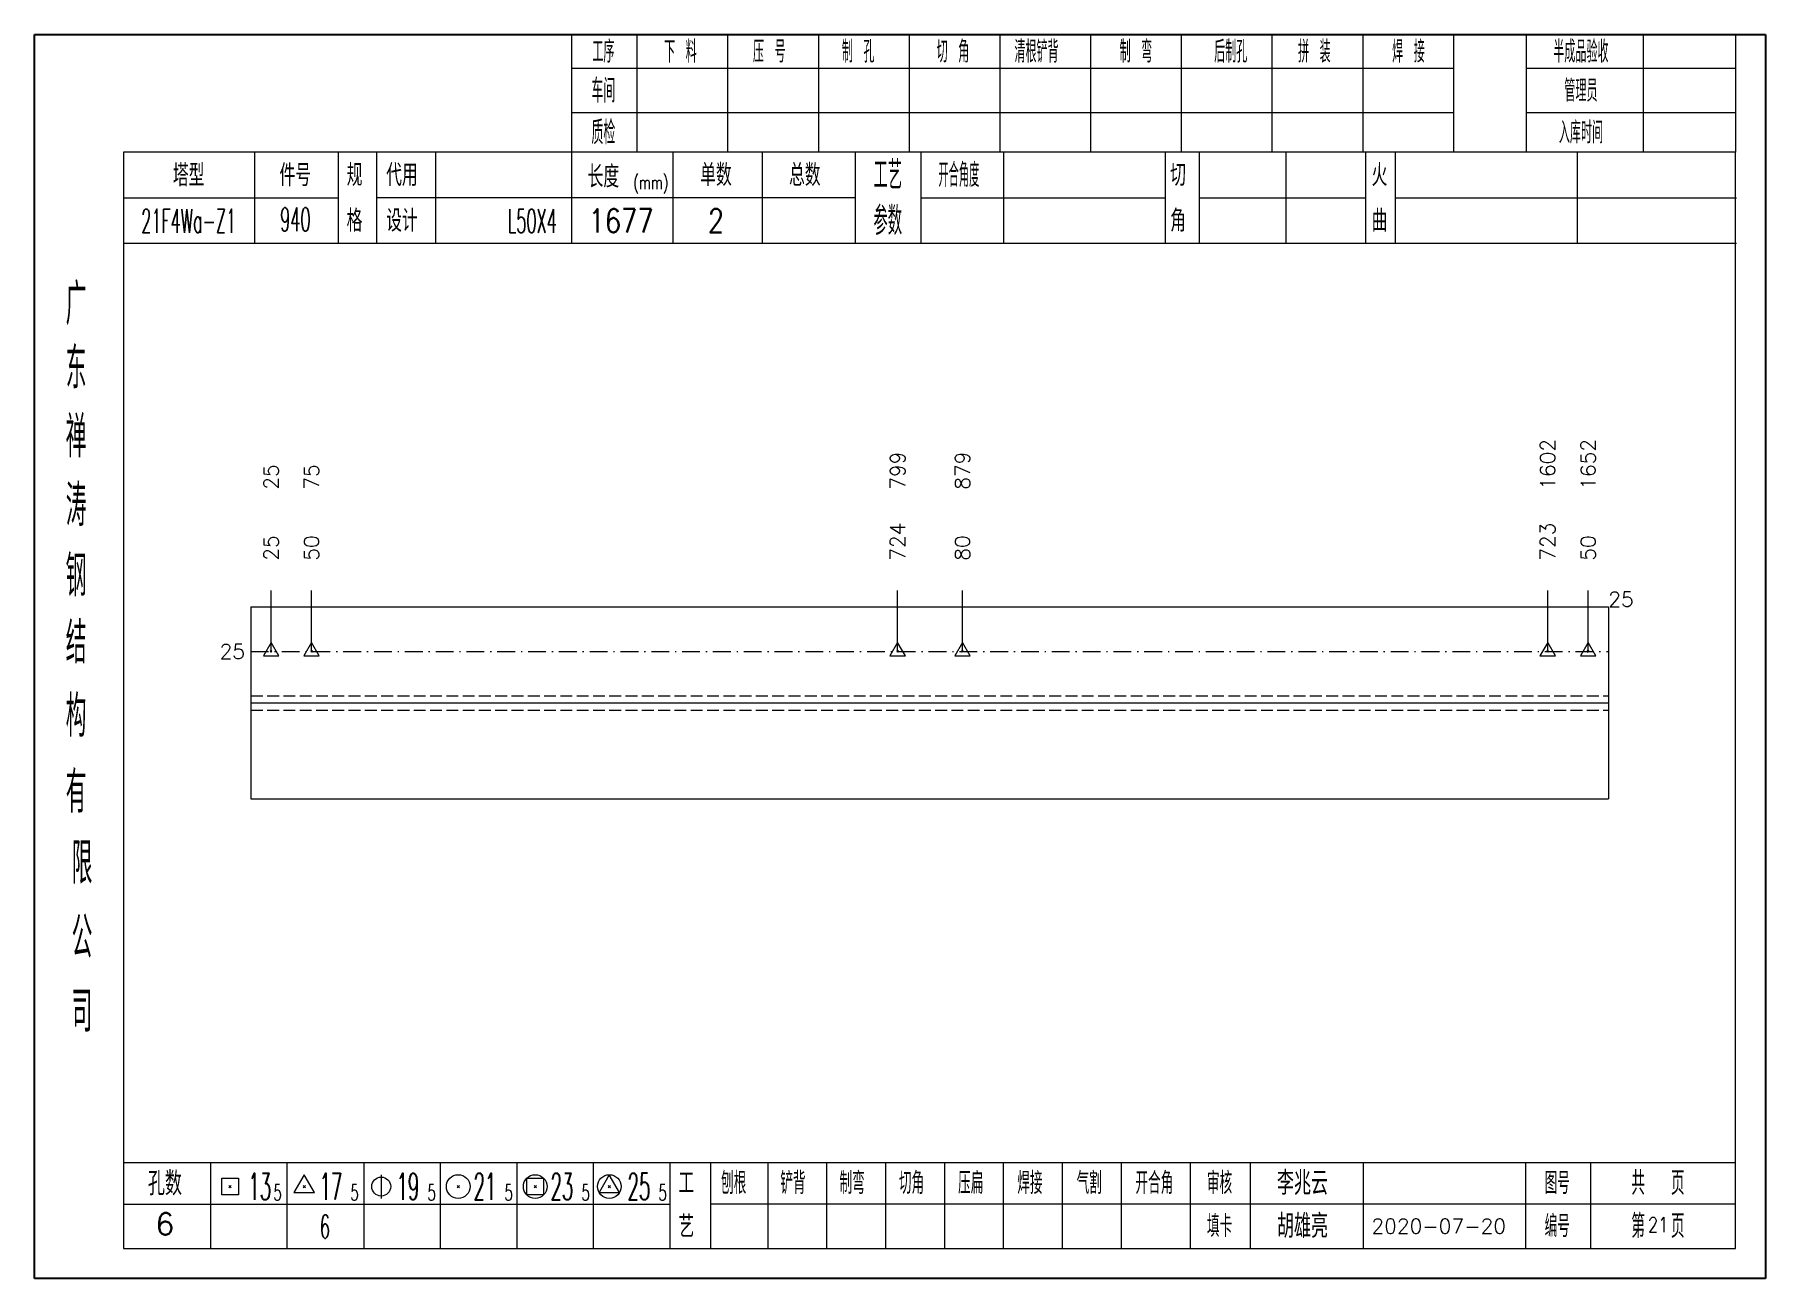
# Model space of a CAD drawing. Extents: x 1310 to 15542, y -76 to 8381.
# Drawn here: x 7759 to 8051.2, y -76.1 to 133.9 of the extents above; entities that cross this region are included whole.
import ezdxf
from ezdxf.enums import TextEntityAlignment as Align

# ---------------------------------------------------------------- set-up
doc = ezdxf.new("R2010")
doc.units = 0
doc.header["$MEASUREMENT"] = 0
doc.linetypes.add('一点画线', pattern=[5.2, 3, -1, 0.2, -1])
doc.linetypes.add('虚线', pattern=[2.75, 2, -0.75])
doc.layers.get('0').update_dxf_attribs({"linetype": 'CONTINUOUS', "lineweight": 25})
for name, color, linetype, lineweight in [('1', 7, 'CONTINUOUS', 25), ('4', 7, 'CONTINUOUS', 25), ('5', 7, 'CONTINUOUS', 25)]:
    doc.layers.add(name, color=color, linetype=linetype, lineweight=lineweight)
doc.styles.get("Standard").update_dxf_attribs({"font": 'simplex.shx', "width": 0.7, "height": 3, "bigfont": 'gbhzfs.shx'})

msp = doc.modelspace()

# ---------------------------------------------------------------- texts
at = {"color": 7, "linetype": 'Continuous', "lineweight": 13}
for s, p in [('1602', (8014.404, 57.034)), ('1652', (8021.236, 57.034)), ('799', (7904.69, 57.034)), ('879', (7915.62, 57.034)), ('25', (7798.937, 57.034)), ('75', (7805.769, 57.034))]:
    msp.add_text(s, height=2.5, rotation=90, dxfattribs=at).set_placement(p, align=Align.MIDDLE_LEFT)
at = {"color": 8, "linetype": 'Continuous', "lineweight": 9}
for s, p in [('724', (7904.69, 45.034)), ('723', (8014.404, 45.034)), ('25', (7798.937, 45.034)), ('50', (7805.769, 45.034)), ('80', (7915.62, 45.034)), ('50', (8021.236, 45.034))]:
    msp.add_text(s, height=2.5, rotation=90, dxfattribs=at).set_placement(p, align=Align.MIDDLE_LEFT)
at = {"color": 7, "linetype": 'Continuous', "lineweight": 13}
msp.add_text('25', height=2.5, dxfattribs=at).set_placement((8024.652, 38.534), align=Align.MIDDLE_LEFT)
msp.add_text('25', height=2.5, dxfattribs=at).set_placement((7794.522, 29.734), align=Align.MIDDLE_RIGHT)
at = {"layer": '4', "color": 1, "linetype": 'Continuous', "lineweight": 25}
for s, height, width, p in [('工序', 3.7, 0.7, (7855.022, 130.991)), ('下 料', 3.7, 0.7, (7868.022, 130.991)), ('压 号', 3.7, 0.7, (7883.022, 130.991)), ('制 孔', 3.7, 0.7, (7898.022, 130.991)), ('切 角', 3.7, 0.7, (7914.022, 130.991)), ('清根铲背 ', 3.7, 0.7, (7929.022, 130.991)), (' 制 弯', 3.7, 0.7, (7944.022, 130.991)), (' 后制孔', 3.7, 0.7, (7960.022, 130.991)), ('拼 装', 3.7, 0.7, (7975.022, 130.991)), (' 焊 接', 3.7, 0.7, (7990.022, 130.991)), ('半成品验收', 3.7, 0.7, (8020.022, 130.991)), ('车间', 4, 0.7, (7855.022, 124.391)), ('管理员', 3.7, 0.7, (8020.022, 124.391)), ('质检', 4, 0.7, (7855.022, 117.331)), ('入库时间', 3.7, 0.7, (8020.022, 117.331)), ('工艺', 4.8, 0.7, (7903.022, 110.151)), ('开合角度', 4, 0.6, (7915.022, 110.151)), ('(mm)', 2.24, 0.7, (7863.022, 108.891)), ('参数', 4.8, 0.7, (7903.022, 102.441)), ('21F4Wa-Z1', 4, 0.5, (7785.022, 102.411)), ('940', 4, 0.5, (7803.022, 102.661)), ('L50X4', 4, 0.5, (7843.022, 102.391)), ('1677', 4, 0.8, (7858.022, 102.441)), ('2', 4, 0.8, (7874.022, 102.441)), ('广', 6.96, 0.7, (7766.022, 88.361)), ('东', 6.96, 0.7, (7766.022, 77.571)), ('禅', 6.96, 0.7, (7766.022, 65.981)), ('涛', 6.96, 0.7, (7766.022, 54.381)), ('钢', 6.96, 0.7, (7766.022, 42.491)), ('结', 6.96, 0.7, (7766.022, 31.181)), ('构', 6.96, 0.7, (7766.022, 18.801)), ('有', 6.96, 0.7, (7766.022, 5.991)), ('限', 6.96, 0.7, (7767.022, -6.009)), ('公', 6.96, 0.7, (7767.022, -18.549)), ('司', 6.96, 0.7, (7767.022, -31.029)), ('13', 4.47, 0.5, (7797.022, -60.609)), ('17', 4.47, 0.5, (7809.022, -60.609)), ('19', 4.47, 0.5, (7822.022, -60.609)), ('21', 4.47, 0.5, (7835.022, -60.609)), ('23', 4.47, 0.5, (7848.022, -60.609)), ('25', 4.47, 0.5, (7861.022, -60.609)), ('刨根', 3.7, 0.8, (7877.022, -60.009)), ('铲背', 3.7, 0.8, (7887.022, -60.009)), ('制弯', 3.7, 0.8, (7897.022, -60.009)), ('切角', 3.7, 0.8, (7907.022, -60.009)), ('压扁', 3.7, 0.8, (7917.022, -60.009)), ('焊接', 3.7, 0.8, (7927.022, -60.009)), ('气割', 3.7, 0.8, (7937.022, -60.009)), ('开合角', 3.7, 0.8, (7948.022, -60.009)), ('审核', 3.7, 0.8, (7959.022, -60.009)), ('图号', 3.7, 0.8, (8016.022, -60.009)), ('共  页', 4, 0.8, (8033.022, -60.009)), ('5', 2.68, 0.6, (7800.022, -61.609)), ('5', 2.68, 0.6, (7813.022, -61.609)), ('5', 2.68, 0.6, (7826.022, -61.609)), ('5', 2.68, 0.6, (7839.022, -61.609)), ('5', 2.68, 0.6, (7852.022, -61.609)), ('5', 2.68, 0.6, (7865.022, -61.609)), ('6', 4, 0.5, (7808.022, -67.359)), ('填卡', 3.7, 0.8, (7959.022, -67.279)), ('编号', 3.7, 0.8, (8016.022, -67.279)), ('第  页', 4, 0.8, (8033.022, -67.279))]:
    msp.add_text(s, height=height, dxfattribs=dict(at, width=width)).set_placement(p, align=Align.MIDDLE_CENTER)
for s, height, p in [('塔型', 3.7, (7785.022, 110.121)), ('件号', 3.7, (7803.022, 110.121)), ('规', 3.7, (7813.022, 110.151)), ('代用', 3.7, (7821.022, 110.151)), ('长度', 3.7, (7855.022, 109.891)), ('单数', 3.7, (7874.022, 110.151)), ('总数', 3.7, (7889.022, 110.151)), ('切', 3.7, (7952.022, 110.151)), ('火', 3.7, (7986.022, 110.151)), ('格', 3.7, (7813.022, 102.441)), ('设计', 3.7, (7821.022, 102.441)), ('角', 3.7, (7952.022, 102.441)), ('曲', 3.7, (7986.022, 102.441)), ('孔数', 4, (7781.022, -60.089)), ('工', 3.7, (7869.022, -60.009)), ('李兆云', 4, (7973.022, -60.009)), ('6', 3.7, (7781.022, -66.919)), ('艺', 3.7, (7869.022, -67.359)), ('胡雄亮', 4, (7973.022, -67.279)), ('2020-07-20', 2.5, (7996.022, -67.279))]:
    msp.add_text(s, height=height, dxfattribs=at).set_placement(p, align=Align.MIDDLE_CENTER)
at = {"layer": '4', "color": 6, "linetype": 'Continuous', "lineweight": 25, "width": 0.8}
msp.add_text('21', height=2.5, dxfattribs=at).set_placement((8033.047, -67.051), align=Align.MIDDLE_CENTER)

# ---------------------------------------------------------------- blocks, each defined once
blk = doc.blocks.new('孔17.5')
at = {"layer": '5', "color": 7, "linetype": 'Continuous', "lineweight": 13}
for p, q in [((0, 1), (-0.866, -0.5)), ((-0.1, -0.1), (0.1, 0.1)), ((0.1, -0.1), (-0.1, 0.1)), ((0.866, -0.5), (0, 1)), ((-0.866, -0.5), (0.866, -0.5))]:
    blk.add_line(p, q, dxfattribs=at)
blk = doc.blocks.new('CTJGK')
at = {"color": 6, "linetype": 'Continuous'}
for p, q in [((0, 209.97), (292.13, 209.97)), ((0, 0), (0, 209.97)), ((292.13, 209.97), (292.13, 0)), ((292.13, 0), (0, 0))]:
    blk.add_line(p, q, dxfattribs=at)

# ---------------------------------------------------------------- linework, layer by layer
at = {"color": 7, "linetype": 'Continuous', "lineweight": 13}
for p, q in [((7798.937, 29.734), (7798.937, 40.034)), ((7805.769, 29.734), (7805.769, 40.034)), ((7904.69, 29.734), (7904.69, 40.034)), ((7915.62, 29.734), (7915.62, 40.034)), ((8014.404, 29.734), (8014.404, 40.034)), ((8021.236, 29.734), (8021.236, 40.034))]:
    msp.add_line(p, q, dxfattribs=at)
at = {"color": 7, "linetype": 'Continuous', "lineweight": 18}
for p, q in [((7795.522, 37.234), (7795.522, 4.834)), ((7795.522, 37.234), (8024.652, 37.234)), ((8024.652, 37.234), (8024.652, 4.834)), ((7795.522, 21.034), (8024.652, 21.034))]:
    msp.add_line(p, q, dxfattribs=at)
at = {"color": 3, "linetype": '一点画线', "lineweight": 13}
msp.add_line((7795.522, 29.734), (8024.652, 29.734), dxfattribs=at)
at = {"color": 1, "linetype": '虚线', "lineweight": 18}
for p, q in [((7795.522, 22.234), (8024.652, 22.234)), ((7795.522, 19.834), (8024.652, 19.834))]:
    msp.add_line(p, q, dxfattribs=at)
at = {"layer": '1', "color": 7, "linetype": 'Continuous', "lineweight": 18}
msp.add_line((7795.522, 4.834), (8024.652, 4.834), dxfattribs=at)
at = {"layer": '4', "color": 1, "linetype": 'Continuous', "lineweight": 18}
for p, q in [((7759.022, 133.861), (7759.022, -76.109)), ((8051.152, 133.861), (7759.022, 133.861)), ((7849.652, 133.861), (7849.652, 114.021)), ((7860.682, 133.861), (7860.682, 114.001)), ((7875.992, 133.861), (7875.992, 114.001)), ((7891.312, 133.861), (7891.312, 114.001)), ((7906.622, 133.861), (7906.622, 114.001)), ((7921.932, 133.861), (7921.932, 114.001)), ((7937.242, 133.861), (7937.242, 114.001)), ((7952.562, 133.861), (7952.562, 114.001)), ((7967.872, 133.861), (7967.872, 114.001)), ((7983.182, 133.861), (7983.182, 114.001)), ((7998.492, 133.861), (7998.492, 114.021)), ((7998.492, 133.861), (7998.492, 114.001)), ((8010.772, 133.861), (8010.772, 114.001)), ((8030.522, 133.861), (8030.522, 114.001)), ((8046.102, 133.861), (8046.102, 114.001)), ((8051.152, 104.061), (8051.152, 133.861)), ((7998.492, 128.131), (7849.652, 128.131)), ((8046.102, 128.131), (8010.772, 128.131)), ((7998.492, 120.651), (7849.652, 120.651)), ((8046.102, 120.651), (8010.772, 120.651)), ((7774.032, 114.001), (7774.032, -71.059)), ((8046.102, 114.001), (7774.032, 114.001)), ((7796.152, 114.011), (7796.152, 98.591)), ((7810.302, 98.591), (7810.302, 114.001)), ((7816.802, 98.591), (7816.802, 114.001)), ((7826.672, 114.001), (7826.672, 98.591)), ((7849.652, 114.021), (7849.652, 98.591)), ((7866.772, 114.001), (7866.772, 98.591)), ((7881.822, 114.001), (7881.822, 98.591)), ((7897.522, 114.001), (7897.522, 98.591)), ((7908.582, 114.001), (7908.582, 98.591)), ((7922.532, 114.001), (7922.532, 98.591)), ((7949.832, 114.001), (7949.832, 98.591)), ((7955.592, 114.001), (7955.592, 98.591)), ((7970.212, 114.001), (7970.212, 98.591)), ((7983.672, 114.001), (7983.672, 98.591)), ((7988.662, 114.001), (7988.662, 98.591)), ((8019.402, 114.001), (8019.402, 98.591)), ((8046.102, -71.059), (8046.102, 114.001)), ((7810.302, 106.241), (7774.032, 106.241)), ((7897.522, 106.291), (7816.802, 106.291)), ((7908.582, 106.291), (7949.832, 106.291)), ((7955.592, 106.291), (7983.672, 106.291)), ((7988.662, 106.291), (8046.282, 106.291)), ((8051.152, -76.109), (8051.152, 104.061)), ((8046.282, 98.591), (7774.032, 98.591)), ((7774.032, -56.529), (8046.102, -56.529)), ((7788.722, -56.529), (7788.722, -71.059)), ((7801.652, -71.059), (7801.652, -56.529)), ((7814.582, -56.529), (7814.582, -71.059)), ((7827.502, -71.059), (7827.502, -56.529)), ((7840.432, -56.529), (7840.432, -71.059)), ((7853.362, -71.059), (7853.362, -56.529)), ((7866.282, -71.059), (7866.282, -56.529)), ((7873.152, -71.059), (7873.152, -56.529)), ((7882.812, -71.059), (7882.812, -56.529)), ((7892.752, -71.059), (7892.752, -56.529)), ((7902.692, -71.059), (7902.692, -56.529)), ((7912.642, -71.059), (7912.642, -56.529)), ((7922.582, -71.059), (7922.582, -56.529)), ((7932.522, -71.059), (7932.522, -56.529)), ((7942.472, -71.059), (7942.472, -56.529)), ((7954.112, -71.059), (7954.112, -56.529)), ((7964.262, -71.059), (7964.262, -56.529)), ((7983.322, -71.059), (7983.322, -56.529)), ((8010.702, -71.059), (8010.702, -56.529)), ((8021.662, -71.059), (8021.662, -56.529)), ((7866.282, -63.659), (7774.032, -63.659)), ((7873.112, -63.499), (8046.102, -63.499)), ((7774.032, -71.059), (8046.102, -71.059)), ((7759.022, -76.109), (8051.152, -76.109))]:
    msp.add_line(p, q, dxfattribs=at)
at = {"layer": '4', "color": 7, "linetype": 'Continuous', "lineweight": 13}
for p, q in [((7790.608, -62.023), (7790.608, -59.195)), ((7790.608, -59.195), (7793.436, -59.195)), ((7791.822, -60.809), (7792.222, -60.409)), ((7792.222, -60.809), (7791.822, -60.409)), ((7793.436, -59.195), (7793.436, -62.023)), ((7804.522, -58.609), (7802.79, -61.609)), ((7804.322, -60.809), (7804.722, -60.409)), ((7804.722, -60.809), (7804.322, -60.409)), ((7806.254, -61.609), (7804.522, -58.609)), ((7817.522, -58.609), (7817.522, -62.609)), ((7830.322, -60.809), (7830.722, -60.409)), ((7830.722, -60.809), (7830.322, -60.409)), ((7842.108, -62.023), (7842.108, -59.195)), ((7842.108, -59.195), (7844.936, -59.195)), ((7843.322, -60.809), (7843.722, -60.409)), ((7843.722, -60.809), (7843.322, -60.409)), ((7844.936, -59.195), (7844.936, -62.023)), ((7856.022, -58.609), (7854.29, -61.609)), ((7855.822, -60.809), (7856.222, -60.409)), ((7856.222, -60.809), (7855.822, -60.409)), ((7857.754, -61.609), (7856.022, -58.609)), ((7793.436, -62.023), (7790.608, -62.023)), ((7802.79, -61.609), (7806.254, -61.609)), ((7844.936, -62.023), (7842.108, -62.023)), ((7854.29, -61.609), (7857.754, -61.609))]:
    msp.add_line(p, q, dxfattribs=at)
for centre, radius in [((7817.522, -60.609), 1.6), ((7830.522, -60.609), 2), ((7843.522, -60.609), 2), ((7856.022, -60.609), 2)]:
    msp.add_circle(centre, radius, dxfattribs=at)

# ---------------------------------------------------------------- block references
at = {"color": 0, "linetype": 'Continuous'}
msp.add_blockref('CTJGK', (7759.022, -76.109), dxfattribs=at)
at = {"color": 8, "linetype": 'Continuous', "lineweight": 9, "xscale": 1.5, "yscale": 1.5, "zscale": 1.5}
for p in [(7798.937, 29.734), (7805.769, 29.734), (7904.69, 29.734), (7915.62, 29.734), (8014.404, 29.734), (8021.236, 29.734)]:
    msp.add_blockref('孔17.5', p, dxfattribs=at)

msp.set_redraw_order([(e.dxf.handle, doc.entitydb.next_handle()) for e in msp.query("TEXT MTEXT ATTDEF DIMENSION ARC_DIMENSION")])  # texts and dimensions are drawn at this point

doc.saveas('drawing.dxf')
